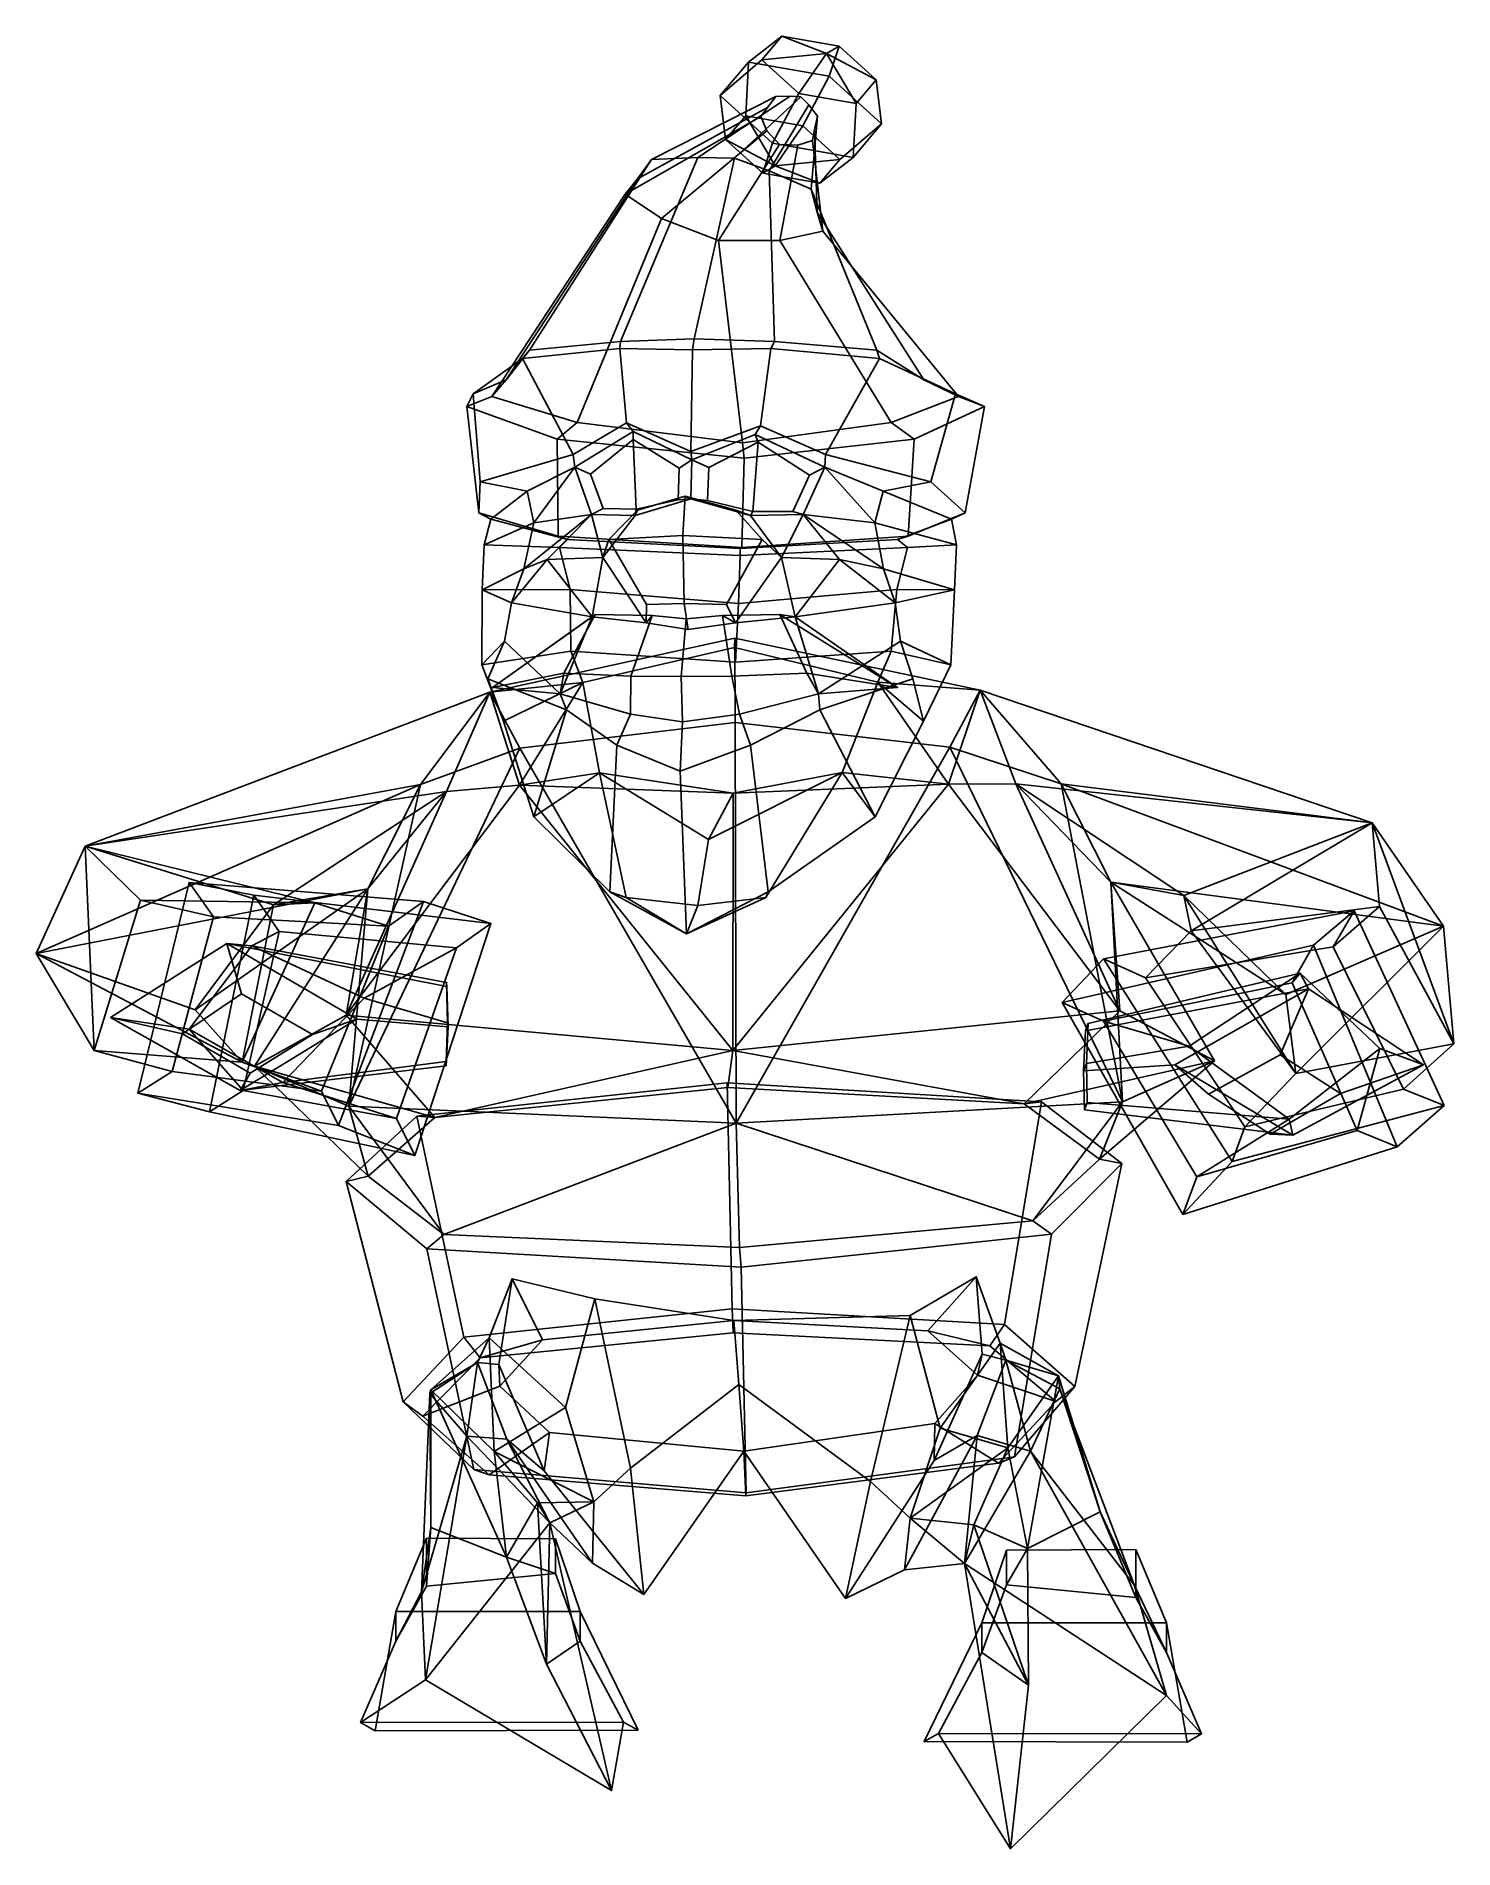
# Model space of a CAD drawing. Extents: x -187 to 187, y -184 to 294.
import ezdxf

# ---------------------------------------------------------------- set-up
doc = ezdxf.new("R2010")
doc.units = 0

msp = doc.modelspace()

# ---------------------------------------------------------------- linework, layer by layer
for p in [(-66.352821, 122.264854, 98.326263), (40.380131, 122.264854, 110.486961)]:
    msp.add_point(p)
for points in [[(-6.332666, 278.389923, -5.52624), (4.681863, 287.780365, 0.768767), (9.974936, 294.019958, -11.97633), (1.152897, 287.214111, -23.550598)], [(9.974936, 294.019958, -11.97633), (25.038118, 291.371307, -16.622473), (22.455446, 283.468262, -30.12117), (1.152897, 287.214111, -23.550598)], [(4.681863, 287.780365, 0.768767), (21.722956, 289.475739, -0.472696), (9.974936, 294.019958, -11.97633)], [(21.722956, 289.475739, -0.472696), (25.038118, 291.371307, -16.622473), (9.974936, 294.019958, -11.97633)], [(7.484353, 265.819977, 5.927468), (14.451954, 278.892059, 8.867774), (4.681863, 287.780365, 0.768767), (-6.332666, 278.389923, -5.52624)], [(-6.332666, 278.389923, -5.52624), (1.152897, 287.214111, -23.550598), (0.424652, 273.044861, -28.415308), (-4.868421, 266.805237, -15.670212)], [(0.424652, 273.044861, -28.415308), (1.152897, 287.214111, -23.550598), (22.455446, 283.468262, -30.12117), (15.487837, 270.396179, -33.061451)], [(14.451954, 278.892059, 8.867774), (21.722956, 289.475739, -0.472696), (4.681863, 287.780365, 0.768767)], [(14.451954, 278.892059, 8.867774), (29.515144, 276.243347, 4.221688), (21.722956, 289.475739, -0.472696)], [(21.722956, 289.475739, -0.472696), (34.80822, 282.482971, -8.523409), (25.038118, 291.371307, -16.622473)], [(29.515144, 276.243347, 4.221688), (34.80822, 282.482971, -8.523409), (21.722956, 289.475739, -0.472696)], [(34.80822, 282.482971, -8.523409), (36.272453, 270.898315, -18.667437), (22.455446, 283.468262, -30.12117), (25.038118, 291.371307, -16.622473)], [(25.257933, 261.507843, -24.962387), (15.487837, 270.396179, -33.061451), (22.455446, 283.468262, -30.12117), (36.272453, 270.898315, -18.667437)], [(28.78689, 262.074158, -0.643077), (36.272453, 270.898315, -18.667437), (34.80822, 282.482971, -8.523409), (29.515144, 276.243347, 4.221688)], [(8.352112, 278.098053, -1.324708), (6.206738, 275.198395, -3.96992), (-28.122194, 256.398956, 34.49765), (-24.426727, 261.496063, 46.672611)], [(12.109319, 278.244263, 0.33718), (8.352112, 278.098053, -1.324708), (-24.426727, 261.496063, 46.672611), (-12.242573, 262.039734, 53.871891)], [(14.982582, 278.013397, 1.401687), (12.109319, 278.244263, 0.33718), (-12.242573, 262.039734, 53.871891), (-2.528069, 261.873077, 58.39621)], [(7.484353, 265.819977, 5.927468), (-6.332666, 278.389923, -5.52624), (-4.868421, 266.805237, -15.670212), (4.90167, 257.916962, -7.571205)], [(14.982582, 278.013397, 1.401687), (-2.528069, 261.873077, 58.39621), (6.575947, 258.542206, 56.205021), (17.027874, 275.959198, 1.021076)], [(7.484353, 265.819977, 5.927468), (28.78689, 262.074158, -0.643077), (29.515144, 276.243347, 4.221688), (14.451954, 278.892059, 8.867774)], [(6.206738, 275.198395, -3.96992), (4.401675, 272.894012, -6.114022), (-31.388195, 252.340424, 24.641462), (-28.122194, 256.398956, 34.49765)], [(4.401675, 272.894012, -6.114022), (5.987632, 269.0849, -7.744051), (-21.761868, 245.990585, 16.596111), (-31.388195, 252.340424, 24.641462)], [(-4.868421, 266.805237, -15.670212), (0.424652, 273.044861, -28.415308), (8.216802, 259.812469, -23.720934)], [(8.216802, 259.812469, -23.720934), (0.424652, 273.044861, -28.415308), (15.487837, 270.396179, -33.061451)], [(17.027874, 275.959198, 1.021076), (6.575947, 258.542206, 56.205021), (17.714027, 253.66394, 51.89724), (19.366352, 272.981079, 0.206756)], [(19.366352, 272.981079, 0.206756), (17.714027, 253.66394, 51.89724), (19.254913, 247.593643, 40.371487), (18.58959, 269.445618, -2.248158)], [(5.987632, 269.0849, -7.744051), (9.291391, 265.480255, -8.531407), (-6.724357, 240.123306, 12.236344), (-21.761868, 245.990585, 16.596111)], [(8.216802, 259.812469, -23.720934), (15.487837, 270.396179, -33.061451), (25.257933, 261.507843, -24.962387)], [(18.58959, 269.445618, -2.248158), (19.254913, 247.593643, 40.371487), (20.782946, 242.644089, 31.109663), (18.037535, 266.559113, -4.218036)], [(28.78689, 262.074158, -0.643077), (19.964861, 255.268234, -12.217291), (25.257933, 261.507843, -24.962387), (36.272453, 270.898315, -18.667437)], [(14.147421, 265.294037, -6.609481), (9.457688, 240.188263, 20.466724), (-6.724357, 240.123306, 12.236344), (9.291391, 265.480255, -8.531407)], [(4.90167, 257.916962, -7.571205), (-4.868421, 266.805237, -15.670212), (8.216802, 259.812469, -23.720934)], [(7.484353, 265.819977, 5.927468), (4.90167, 257.916962, -7.571205), (19.964861, 255.268234, -12.217291), (28.78689, 262.074158, -0.643077)], [(18.037535, 266.559113, -4.218036), (20.782946, 242.644089, 31.109663), (9.457688, 240.188263, 20.466724), (14.147421, 265.294037, -6.609481)], [(-62.750195, 203.39679, 47.641815), (-56.628078, 211.232101, 76.39341), (-24.426727, 261.496063, 46.672611), (-28.122194, 256.398956, 34.49765)], [(-56.628078, 211.232101, 76.39341), (-32.605797, 213.505463, 92.375046), (-12.242573, 262.039734, 53.871891), (-24.426727, 261.496063, 46.672611)], [(-13.163293, 214.24025, 102.276154), (-2.528069, 261.873077, 58.39621), (-12.242573, 262.039734, 53.871891), (-32.605797, 213.505463, 92.375046)], [(-13.163293, 214.24025, 102.276154), (8.008165, 213.505463, 97.002426), (6.575947, 258.542206, 56.205021), (-2.528069, 261.873077, 58.39621)], [(4.90167, 257.916962, -7.571205), (8.216802, 259.812469, -23.720934), (19.964861, 255.268234, -12.217291)], [(35.009857, 211.232101, 86.834251), (17.714027, 253.66394, 51.89724), (6.575947, 258.542206, 56.205021), (8.008165, 213.505463, 97.002426)], [(19.964861, 255.268234, -12.217291), (8.216802, 259.812469, -23.720934), (25.257933, 261.507843, -24.962387)], [(-66.527657, 198.982315, 23.590057), (-62.750195, 203.39679, 47.641815), (-28.122194, 256.398956, 34.49765), (-31.388195, 252.340424, 24.641462)], [(47.442772, 203.39679, 60.196743), (19.254913, 247.593643, 40.371487), (17.714027, 253.66394, 51.89724), (35.009857, 211.232101, 86.834251)], [(-44.049343, 192.109268, 5.018245), (-66.527657, 198.982315, 23.590057), (-31.388195, 252.340424, 24.641462), (-21.761868, 245.990585, 16.596111)], [(-0.438836, 186.753525, -9.404788), (-44.049343, 192.109268, 5.018245), (-21.761868, 245.990585, 16.596111), (-6.724357, 240.123306, 12.236344)], [(56.533901, 198.982285, 37.611172), (20.782946, 242.644089, 31.109663), (19.254913, 247.593643, 40.371487), (47.442772, 203.39679, 60.196743)], [(-0.438836, 186.753525, -9.404788), (-6.724357, 240.123306, 12.236344), (9.457688, 240.188263, 20.466724), (38.809448, 192.109238, 14.458828)], [(38.809448, 192.109238, 14.458828), (9.457688, 240.188263, 20.466724), (20.782946, 242.644089, 31.109663), (56.533901, 198.982285, 37.611172)], [(-58.46032, 208.989792, 81.139694), (-56.628078, 211.232101, 76.39341), (-62.750195, 203.39679, 47.641815), (-71.459908, 199.683105, 48.36985)], [(-32.795532, 211.674423, 97.586441), (-32.605797, 213.505463, 92.375046), (-56.628078, 211.232101, 76.39341), (-58.46032, 208.989792, 81.139694)], [(-31.019894, 192.012314, 103.505257), (-32.795532, 211.674423, 97.586441), (-58.46032, 208.989792, 81.139694), (-45.114033, 183.663177, 90.890427)], [(-13.606448, 211.324448, 106.165665), (-13.163293, 214.24025, 102.276154), (-32.605797, 213.505463, 92.375046), (-32.795532, 211.674423, 97.586441)], [(-14.082784, 184.462921, 110.346397), (-13.606448, 211.324448, 106.165665), (-32.795532, 211.674423, 97.586441), (-31.019894, 192.012314, 103.505257)], [(-14.082784, 184.462921, 110.346397), (4.359505, 191.263901, 107.660301), (7.020726, 211.674423, 102.122932), (-13.606448, 211.324448, 106.165665)], [(-13.606448, 211.324448, 106.165665), (7.020726, 211.674423, 102.122932), (8.008165, 213.505463, 97.002426), (-13.163293, 214.24025, 102.276154)], [(4.359505, 191.263901, 107.660301), (21.424683, 183.663177, 98.471565), (35.727455, 208.989792, 91.871056), (7.020726, 211.674423, 102.122932)], [(7.020726, 211.674423, 102.122932), (35.727455, 208.989792, 91.871056), (35.009857, 211.232101, 86.834251), (8.008165, 213.505463, 97.002426)], [(35.727455, 208.989792, 91.871056), (55.765484, 199.683105, 62.865379), (47.442772, 203.39679, 60.196743), (35.009857, 211.232101, 86.834251)], [(-45.114033, 183.663177, 90.890427), (-58.46032, 208.989792, 81.139694), (-71.459908, 199.683105, 48.36985), (-69.632545, 176.453796, 69.256119)], [(21.424683, 183.663177, 98.471565), (49.28656, 176.453796, 82.805267), (55.765484, 199.683105, 62.865379), (35.727455, 208.989792, 91.871056)], [(-71.459908, 199.683105, 48.36985), (-62.750195, 203.39679, 47.641815), (-66.527657, 198.982315, 23.590057), (-73.107414, 196.325775, 21.537968)], [(55.765484, 199.683105, 62.865379), (63.406631, 196.325775, 37.091805), (56.533901, 198.982285, 37.611172), (47.442772, 203.39679, 60.196743)], [(-69.632545, 176.453796, 69.256119), (-71.459908, 199.683105, 48.36985), (-73.107414, 196.325775, 21.537968), (-70.018524, 168.296173, 30.916584)], [(-73.107414, 196.325775, 21.537968), (-66.527657, 198.982315, 23.590057), (-44.049343, 192.109268, 5.018245), (-49.354015, 187.7491, 1.13341)], [(-70.018524, 168.296173, 30.916584), (-73.107414, 196.325775, 21.537968), (-49.354015, 187.7491, 1.13341), (-49.073071, 162.135406, 6.836424)], [(63.406631, 196.325775, 37.091805), (44.852066, 187.7491, 11.866855), (38.809448, 192.109238, 14.458828), (56.533901, 198.982285, 37.611172)], [(58.287174, 168.296173, 45.535198), (43.295418, 162.135406, 17.3605), (44.852066, 187.7491, 11.866855), (63.406631, 196.325775, 37.091805)], [(49.28656, 176.453796, 82.805267), (58.287174, 168.296173, 45.535198), (63.406631, 196.325775, 37.091805), (55.765484, 199.683105, 62.865379)], [(-49.354015, 187.7491, 1.13341), (-44.049343, 192.109268, 5.018245), (-0.438836, 186.753525, -9.404788), (0.025059, 182.771713, -13.476336)], [(-31.019894, 192.012314, 103.505257), (-45.114033, 183.663177, 90.890427), (-44.659538, 180.354492, 89.572029), (-29.275097, 189.752197, 102.503944)], [(-14.082784, 184.462921, 110.346397), (-31.019894, 192.012314, 103.505257), (-29.275097, 189.752197, 102.503944), (-13.771526, 182.307114, 107.614532)], [(-14.082784, 184.462921, 110.346397), (-13.771526, 182.307114, 107.614532), (2.884673, 189.003784, 106.292152), (4.359505, 191.263901, 107.660301)], [(44.852066, 187.7491, 11.866855), (0.025059, 182.771713, -13.476336), (-0.438836, 186.753525, -9.404788), (38.809448, 192.109238, 14.458828)], [(4.359505, 191.263901, 107.660301), (2.884673, 189.003784, 106.292152), (21.278406, 180.354492, 97.084724), (21.424683, 183.663177, 98.471565)], [(-49.073071, 162.135406, 6.836424), (-49.354015, 187.7491, 1.13341), (0.025059, 182.771713, -13.476336), (-0.607826, 159.131821, -7.921597)], [(-29.269936, 187.631958, 100.096947), (-29.275097, 189.752197, 102.503944), (-44.659538, 180.354492, 89.572029), (-40.52956, 178.515564, 90.008385)], [(-28.472326, 169.310867, 101.302032), (-29.269936, 187.631958, 100.096947), (-40.52956, 178.515564, 90.008385), (-37.195076, 169.47171, 94.929199)], [(-29.269936, 187.631958, 100.096947), (-17.136341, 180.097504, 104.437508), (-13.771526, 182.307114, 107.614532), (-29.275097, 189.752197, 102.503944)], [(-17.136341, 180.097504, 104.437508), (-29.269936, 187.631958, 100.096947), (-28.472326, 169.310867, 101.302032), (-17.391529, 171.763901, 106.677269)], [(3.700817, 186.959793, 103.753601), (2.884673, 189.003784, 106.292152), (-13.771526, 182.307114, 107.614532), (-9.332051, 180.233032, 105.493759)], [(-9.332051, 180.233032, 105.493759), (-9.616836, 171.567841, 107.993279), (2.275015, 168.655991, 104.251411), (3.700817, 186.959793, 103.753601)], [(43.295418, 162.135406, 17.3605), (-0.607826, 159.131821, -7.921597), (0.025059, 182.771713, -13.476336), (44.852066, 187.7491, 11.866855)], [(2.275015, 168.655991, 104.251411), (12.8322, 168.708328, 98.83773), (17.203363, 178.27951, 93.993996), (3.700817, 186.959793, 103.753601)], [(3.700817, 186.959793, 103.753601), (17.203363, 178.27951, 93.993996), (21.278406, 180.354492, 97.084724), (2.884673, 189.003784, 106.292152)], [(-57.252941, 174.062744, 71.598747), (-44.659538, 180.354492, 89.572029), (-45.114033, 183.663177, 90.890427), (-69.632545, 176.453796, 69.256119)], [(-17.391529, 171.763901, 106.677269), (-14.087325, 171.978455, 110.386253), (-13.771526, 182.307114, 107.614532), (-17.136341, 180.097504, 104.437508)], [(-9.616836, 171.567841, 107.993279), (-9.332051, 180.233032, 105.493759), (-13.771526, 182.307114, 107.614532), (-14.087325, 171.978455, 110.386253)], [(36.697266, 174.062744, 82.30304), (49.28656, 176.453796, 82.805267), (21.424683, 183.663177, 98.471565), (21.278406, 180.354492, 97.084724)], [(-55.433041, 165.668274, 73.624802), (-44.659538, 180.354492, 89.572029), (-57.252941, 174.062744, 71.598747)], [(-40.254528, 167.904312, 95.892944), (-44.659538, 180.354492, 89.572029), (-55.433041, 165.668274, 73.624802)], [(-37.195076, 169.47171, 94.929199), (-40.52956, 178.515564, 90.008385), (-44.659538, 180.354492, 89.572029), (-40.254528, 167.904312, 95.892944)], [(12.8322, 168.708328, 98.83773), (15.564404, 167.904312, 102.252716), (21.278406, 180.354492, 97.084724), (17.203363, 178.27951, 93.993996)], [(15.564404, 167.904312, 102.252716), (34.468235, 165.668274, 83.867775), (21.278406, 180.354492, 97.084724)], [(34.468235, 165.668274, 83.867775), (36.697266, 174.062744, 82.30304), (21.278406, 180.354492, 97.084724)], [(-69.632545, 176.453796, 69.256119), (-70.018524, 168.296173, 30.916584), (-66.80481, 166.601791, 32.869545), (-57.252941, 174.062744, 71.598747)], [(-57.252941, 174.062744, 71.598747), (-66.80481, 166.601791, 32.869545), (-68.615616, 159.898193, 35.036739), (-55.433041, 165.668274, 73.624802)], [(-16.192184, 162.306396, 131.217789), (-15.510373, 172.687073, 125.233612), (-28.116846, 169.016861, 120.709572), (-35.665138, 161.244644, 122.396484)], [(-15.510373, 172.687073, 125.233612), (-14.087325, 171.978455, 110.386253), (-28.730291, 167.587936, 103.866249), (-28.116846, 169.016861, 120.709572)], [(-16.192184, 162.306396, 131.217789), (4.766037, 161.244644, 127.003052), (-2.209318, 169.016861, 123.661369), (-15.510373, 172.687073, 125.233612)], [(-15.510373, 172.687073, 125.233612), (-2.209318, 169.016861, 123.661369), (1.647023, 167.587936, 107.327316), (-14.087325, 171.978455, 110.386253)], [(36.697266, 174.062744, 82.30304), (34.468235, 165.668274, 83.867775), (55.993385, 159.898193, 49.234165), (54.716511, 166.601791, 46.715176)], [(49.28656, 176.453796, 82.805267), (36.697266, 174.062744, 82.30304), (54.716511, 166.601791, 46.715176), (58.287174, 168.296173, 45.535198)], [(-70.018524, 168.296173, 30.916584), (-49.073071, 162.135406, 6.836424), (-46.557411, 161.246902, 8.352323), (-66.80481, 166.601791, 32.869545)], [(-58.147717, 153.506073, 75.172806), (-40.254528, 167.904312, 95.892944), (-55.433041, 165.668274, 73.624802)], [(-51.966244, 155.965714, 99.876511), (-40.254528, 167.904312, 95.892944), (-58.147717, 153.506073, 75.172806)], [(-51.966244, 155.965714, 99.876511), (-37.299175, 156.528183, 104.643799), (-40.254528, 167.904312, 95.892944)], [(-28.472326, 169.310867, 101.302032), (-37.195076, 169.47171, 94.929199), (-40.254528, 167.904312, 95.892944), (-28.730291, 167.587936, 103.866249)], [(-37.299175, 156.528183, 104.643799), (-28.730291, 167.587936, 103.866249), (-40.254528, 167.904312, 95.892944)], [(-35.665138, 161.244644, 122.396484), (-28.116846, 169.016861, 120.709572), (-28.730291, 167.587936, 103.866249), (-37.299175, 156.528183, 104.643799)], [(-28.472326, 169.310867, 101.302032), (-28.730291, 167.587936, 103.866249), (-14.087325, 171.978455, 110.386253), (-17.391529, 171.763901, 106.677269)], [(2.275015, 168.655991, 104.251411), (-9.616836, 171.567841, 107.993279), (-14.087325, 171.978455, 110.386253), (1.647023, 167.587936, 107.327316)], [(4.766037, 161.244644, 127.003052), (9.821381, 156.528183, 110.01252), (1.647023, 167.587936, 107.327316), (-2.209318, 169.016861, 123.661369)], [(2.275015, 168.655991, 104.251411), (1.647023, 167.587936, 107.327316), (15.564404, 167.904312, 102.252716), (12.8322, 168.708328, 98.83773)], [(9.821381, 156.528183, 110.01252), (15.564404, 167.904312, 102.252716), (1.647023, 167.587936, 107.327316)], [(25.184937, 155.965714, 108.666794), (15.564404, 167.904312, 102.252716), (9.821381, 156.528183, 110.01252)], [(25.184937, 155.965714, 108.666794), (36.765118, 153.506073, 85.986778), (15.564404, 167.904312, 102.252716)], [(36.765118, 153.506073, 85.986778), (34.468235, 165.668274, 83.867775), (15.564404, 167.904312, 102.252716)], [(58.287174, 168.296173, 45.535198), (54.716511, 166.601791, 46.715176), (40.503235, 161.246902, 18.271646), (43.295418, 162.135406, 17.3605)], [(-55.433041, 165.668274, 73.624802), (-68.615616, 159.898193, 35.036739), (-69.117958, 147.970901, 39.24699), (-58.147717, 153.506073, 75.172806)], [(-68.615616, 159.898193, 35.036739), (-66.80481, 166.601791, 32.869545), (-46.557411, 161.246902, 8.352323), (-48.706009, 159.181992, 6.112575)], [(34.468235, 165.668274, 83.867775), (36.765118, 153.506073, 85.986778), (55.535755, 147.970901, 53.449516), (55.993385, 159.898193, 49.234165)], [(55.993385, 159.898193, 49.234165), (43.10059, 159.181992, 16.572634), (40.503235, 161.246902, 18.271646), (54.716511, 166.601791, 46.715176)], [(-69.117958, 147.970901, 39.24699), (-68.615616, 159.898193, 35.036739), (-48.706009, 159.181992, 6.112575), (-45.919853, 148.13475, 6.701862)], [(-49.073071, 162.135406, 6.836424), (-0.607826, 159.131821, -7.921597), (-1.040186, 158.935791, -4.12683), (-46.557411, 161.246902, 8.352323)], [(-48.706009, 159.181992, 6.112575), (-46.557411, 161.246902, 8.352323), (-1.040186, 158.935791, -4.12683), (-1.060439, 157.024628, -3.94907)], [(-45.919853, 148.13475, 6.701862), (-48.706009, 159.181992, 6.112575), (-1.060439, 157.024628, -3.94907), (-1.469003, 144.365326, -0.363168)], [(-25.741301, 144.12468, 121.282547), (-35.665138, 161.244644, 122.396484), (-37.299175, 156.528183, 104.643799), (-25.798401, 139.265869, 108.554398)], [(-15.810887, 144.365814, 127.871185), (-16.192184, 162.306396, 131.217789), (-35.665138, 161.244644, 122.396484), (-25.741301, 144.12468, 121.282547)], [(-15.810887, 144.365814, 127.871185), (-4.652869, 144.12468, 123.685272), (4.766037, 161.244644, 127.003052), (-16.192184, 162.306396, 131.217789)], [(-4.652869, 144.12468, 123.685272), (-2.264326, 139.265869, 111.235771), (9.821381, 156.528183, 110.01252), (4.766037, 161.244644, 127.003052)], [(40.253288, 148.13475, 16.520067), (-1.469003, 144.365326, -0.363168), (-1.060439, 157.024628, -3.94907), (43.10059, 159.181992, 16.572634)], [(43.10059, 159.181992, 16.572634), (-1.060439, 157.024628, -3.94907), (-1.040186, 158.935791, -4.12683), (40.503235, 161.246902, 18.271646)], [(43.295418, 162.135406, 17.3605), (40.503235, 161.246902, 18.271646), (-1.040186, 158.935791, -4.12683), (-0.607826, 159.131821, -7.921597)], [(55.535755, 147.970901, 53.449516), (40.253288, 148.13475, 16.520067), (43.10059, 159.181992, 16.572634), (55.993385, 159.898193, 49.234165)], [(-58.147717, 153.506073, 75.172806), (-69.117958, 147.970901, 39.24699), (-61.394367, 144.60202, 75.693764)], [(-61.394367, 144.60202, 75.693764), (-51.966244, 155.965714, 99.876511), (-58.147717, 153.506073, 75.172806)], [(-40.081051, 140.876923, 100.455345), (-51.966244, 155.965714, 99.876511), (-61.394367, 144.60202, 75.693764)], [(-40.081051, 140.876923, 100.455345), (-37.299175, 156.528183, 104.643799), (-51.966244, 155.965714, 99.876511)], [(-25.798401, 139.265869, 108.554398), (-37.299175, 156.528183, 104.643799), (-40.081051, 140.876923, 100.455345)], [(-2.264326, 139.265869, 111.235771), (13.474152, 140.876923, 106.557198), (9.821381, 156.528183, 110.01252)], [(13.474152, 140.876923, 106.557198), (25.184937, 155.965714, 108.666794), (9.821381, 156.528183, 110.01252)], [(13.474152, 140.876923, 106.557198), (39.811363, 144.60202, 87.224716), (25.184937, 155.965714, 108.666794)], [(39.811363, 144.60202, 87.224716), (36.765118, 153.506073, 85.986778), (25.184937, 155.965714, 108.666794)], [(36.765118, 153.506073, 85.986778), (39.811363, 144.60202, 87.224716), (55.535755, 147.970901, 53.449516)], [(-69.200256, 128.181641, 43.950497), (-69.117958, 147.970901, 39.24699), (-45.919853, 148.13475, 6.701862), (-45.75383, 131.865662, 12.477332)], [(-63.251759, 134.496124, 77.345276), (-61.394367, 144.60202, 75.693764), (-69.117958, 147.970901, 39.24699), (-69.200256, 128.181641, 43.950497)], [(-63.251759, 134.496124, 77.345276), (-48.499474, 120.594154, 109.490211), (-40.081051, 140.876923, 100.455345), (-61.394367, 144.60202, 75.693764)], [(-45.75383, 131.865662, 12.477332), (-45.919853, 148.13475, 6.701862), (-1.469003, 144.365326, -0.363168), (-2.281435, 128.888565, 6.767446)], [(-15.810887, 144.365814, 127.871185), (-25.741301, 144.12468, 121.282547), (-25.798401, 139.265869, 108.554398), (-14.764054, 137.502335, 116.325813)], [(-15.810887, 144.365814, 127.871185), (-14.764054, 137.502335, 116.325813), (-2.264326, 139.265869, 111.235771), (-4.652869, 144.12468, 123.685272)], [(38.79232, 131.865662, 22.110165), (-2.281435, 128.888565, 6.767446), (-1.469003, 144.365326, -0.363168), (40.253288, 148.13475, 16.520067)], [(41.249641, 134.496124, 89.251732), (39.811363, 144.60202, 87.224716), (13.474152, 140.876923, 106.557198), (19.6444, 120.594154, 117.254242)], [(54.557877, 128.18161, 58.050983), (38.79232, 131.865662, 22.110165), (40.253288, 148.13475, 16.520067), (55.535755, 147.970901, 53.449516)], [(41.249641, 134.496124, 89.251732), (54.557877, 128.18161, 58.050983), (55.535755, 147.970901, 53.449516), (39.811363, 144.60202, 87.224716)], [(-47.541031, 126.029137, 119.298447), (-39.296345, 141.499512, 115.156906), (-66.352821, 122.264854, 98.326263)], [(-39.296345, 141.499512, 115.156906), (-40.081051, 140.876923, 100.455345), (-66.352821, 122.264854, 98.326263)], [(-66.352821, 122.264854, 98.326263), (-40.081051, 140.876923, 100.455345), (-48.499474, 120.594154, 109.490211)], [(-24.231779, 141.272629, 117.033989), (-39.296345, 141.499512, 115.156906), (-47.541031, 126.029137, 119.298447), (-29.890141, 125.198708, 130.557495)], [(-39.296345, 141.499512, 115.156906), (-24.231779, 141.272629, 117.033989), (-25.798401, 139.265869, 108.554398), (-40.081051, 140.876923, 100.455345)], [(-29.890141, 125.198708, 130.557495), (-16.641193, 125.104843, 132.801208), (-15.307313, 140.342758, 121.093933), (-24.231779, 141.272629, 117.033989)], [(-15.307313, 140.342758, 121.093933), (-14.764054, 137.502335, 116.325813), (-25.798401, 139.265869, 108.554398), (-24.231779, 141.272629, 117.033989)], [(-3.227087, 125.198708, 133.595367), (-5.698292, 141.272629, 119.145622), (-15.307313, 140.342758, 121.093933), (-16.641193, 125.104843, 132.801208)], [(-15.307313, 140.342758, 121.093933), (-5.698292, 141.272629, 119.145622), (-2.264326, 139.265869, 111.235771), (-14.764054, 137.502335, 116.325813)], [(-5.698292, 141.272629, 119.145622), (-3.227087, 125.198708, 133.595367), (16.50415, 126.029137, 126.59549), (9.402424, 141.499512, 120.705429)], [(9.402424, 141.499512, 120.705429), (13.474152, 140.876923, 106.557198), (-2.264326, 139.265869, 111.235771), (-5.698292, 141.272629, 119.145622)], [(16.50415, 126.029137, 126.59549), (40.380131, 122.264854, 110.486961), (9.402424, 141.499512, 120.705429)], [(9.402424, 141.499512, 120.705429), (40.380131, 122.264854, 110.486961), (13.474152, 140.876923, 106.557198)], [(40.380131, 122.264854, 110.486961), (19.6444, 120.594154, 117.254242), (13.474152, 140.876923, 106.557198)], [(-63.468075, 113.353935, 51.38068), (-67.633759, 124.500496, 81.835274), (-63.251759, 134.496124, 77.345276), (-69.200256, 128.181641, 43.950497)], [(-63.251759, 134.496124, 77.345276), (-67.633759, 124.500496, 81.835274), (-46.812038, 116.359741, 100.912956), (-48.499474, 120.594154, 109.490211)], [(-2.447361, 135.223907, -5.176004), (-2.363473, 112.988113, -56.483501), (-59.198997, 106.23172, -49.022575), (-67.060455, 120.992096, -5.39791)], [(-2.447361, 135.223907, -5.176004), (-67.060455, 120.992096, -5.39791), (-42.546963, 123.593674, 27.433451), (-2.49454, 132.832977, 5.742716)], [(-2.49454, 132.832977, 5.742716), (35.231945, 123.655449, 30.731535), (62.283833, 121.515877, -6.679426), (-2.447361, 135.223907, -5.176004)], [(-2.447361, 135.223907, -5.176004), (62.283833, 121.515877, -6.679426), (54.224957, 106.515144, -48.843483), (-2.363473, 112.988113, -56.483501)], [(41.249641, 134.496124, 89.251732), (19.6444, 120.594154, 117.254242), (19.929678, 116.359741, 108.517227), (44.5093, 124.500496, 94.612381)], [(47.301178, 113.353935, 64.001266), (54.557877, 128.18161, 58.050983), (41.249641, 134.496124, 89.251732), (44.5093, 124.500496, 94.612381)], [(-63.468075, 113.353935, 51.38068), (-69.200256, 128.181641, 43.950497), (-45.75383, 131.865662, 12.477332), (-42.546963, 123.593674, 27.433451)], [(-42.546963, 123.593674, 27.433451), (-45.75383, 131.865662, 12.477332), (-2.281435, 128.888565, 6.767446), (-2.49454, 132.832977, 5.742716)], [(35.231945, 123.655449, 30.731535), (-2.49454, 132.832977, 5.742716), (-2.281435, 128.888565, 6.767446), (38.79232, 131.865662, 22.110165)], [(47.301178, 113.353935, 64.001266), (35.231945, 123.655449, 30.731535), (38.79232, 131.865662, 22.110165), (54.557877, 128.18161, 58.050983)], [(-46.812038, 116.359741, 100.912956), (-67.633759, 124.500496, 81.835274), (-63.468075, 113.353935, 51.38068), (-55.487766, 88.090096, 73.28949)], [(-48.499474, 120.594154, 109.490211), (-47.541031, 126.029137, 119.298447), (-66.352821, 122.264854, 98.326263)], [(-29.890141, 125.198708, 130.557495), (-47.541031, 126.029137, 119.298447), (-48.499474, 120.594154, 109.490211), (-29.933264, 115.207535, 121.797264)], [(-16.641193, 125.104843, 132.801208), (-29.890141, 125.198708, 130.557495), (-29.933264, 115.207535, 121.797264), (-16.257826, 113.215591, 129.436447)], [(-16.641193, 125.104843, 132.801208), (-16.257826, 113.215591, 129.436447), (-1.214445, 115.207535, 125.069366), (-3.227087, 125.198708, 133.595367)], [(-3.227087, 125.198708, 133.595367), (-1.214445, 115.207535, 125.069366), (19.6444, 120.594154, 117.254242), (16.50415, 126.029137, 126.59549)], [(19.6444, 120.594154, 117.254242), (40.380131, 122.264854, 110.486961), (16.50415, 126.029137, 126.59549)], [(19.929678, 116.359741, 108.517227), (34.596989, 88.090096, 83.553375), (47.301178, 113.353935, 64.001266), (44.5093, 124.500496, 94.612381)], [(-78.489243, 94.766754, 35.828228), (-67.060455, 120.992096, -5.39791), (-173.807053, 80.385681, 22.151939)], [(-85.355911, 96.652473, -40.268219), (-173.807053, 80.385681, 22.151939), (-67.060455, 120.992096, -5.39791)], [(-85.355911, 96.652473, -40.268219), (-67.060455, 120.992096, -5.39791), (-59.198997, 106.23172, -49.022575)], [(-78.489243, 94.766754, 35.828228), (-59.237595, 96.45607, 49.953339), (-67.060455, 120.992096, -5.39791)], [(-67.060455, 120.992096, -5.39791), (-59.237595, 96.45607, 49.953339), (-42.546963, 123.593674, 27.433451)], [(-55.487766, 88.090096, 73.28949), (-63.468075, 113.353935, 51.38068), (-42.546963, 123.593674, 27.433451), (-38.128754, 99.754807, 57.480759)], [(-59.237595, 96.45607, 49.953339), (-38.128754, 99.754807, 57.480759), (-42.546963, 123.593674, 27.433451)], [(-33.593948, 107.008926, 124.891777), (-29.933264, 115.207535, 121.797264), (-48.499474, 120.594154, 109.490211), (-46.812038, 116.359741, 100.912956)], [(1.656299, 107.008926, 128.908035), (19.929678, 116.359741, 108.517227), (19.6444, 120.594154, 117.254242), (-1.214445, 115.207535, 125.069366)], [(34.596989, 88.090096, 83.553375), (25.890972, 99.825188, 61.237816), (35.231945, 123.655449, 30.731535), (47.301178, 113.353935, 64.001266)], [(53.9105, 96.732491, 50.129593), (35.231945, 123.655449, 30.731535), (25.890972, 99.825188, 61.237816)], [(62.283833, 121.515877, -6.679426), (35.231945, 123.655449, 30.731535), (53.9105, 96.732491, 50.129593)], [(71.683693, 96.79747, 35.599667), (62.283833, 121.515877, -6.679426), (53.9105, 96.732491, 50.129593)], [(83.613731, 96.824867, -39.776299), (54.224957, 106.515144, -48.843483), (62.283833, 121.515877, -6.679426)], [(71.683693, 96.79747, 35.599667), (165.629013, 86.587624, 42.519707), (62.283833, 121.515877, -6.679426)], [(83.613731, 96.824867, -39.776299), (62.283833, 121.515877, -6.679426), (165.629013, 86.587624, 42.519707)], [(-35.460232, 68.388313, 112.211243), (-33.593948, 107.008926, 124.891777), (-46.812038, 116.359741, 100.912956), (-55.487766, 88.090096, 73.28949)], [(-16.849228, 100.155609, 134.627121), (-16.257826, 113.215591, 129.436447), (-29.933264, 115.207535, 121.797264), (-33.593948, 107.008926, 124.891777)], [(-16.849228, 100.155609, 134.627121), (1.656299, 107.008926, 128.908035), (-1.214445, 115.207535, 125.069366), (-16.257826, 113.215591, 129.436447)], [(6.327254, 68.388313, 116.972328), (34.596989, 88.090096, 83.553375), (19.929678, 116.359741, 108.517227), (1.656299, 107.008926, 128.908035)], [(-2.065853, 7.363235, -109.576958), (-59.198997, 106.23172, -49.022575), (-2.363473, 112.988113, -56.483501)], [(-2.065853, 7.363235, -109.576958), (-2.363473, 112.988113, -56.483501), (54.224957, 106.515144, -48.843483)], [(-104.261597, 11.822057, -74.191826), (-59.198997, 106.23172, -49.022575), (-2.065853, 7.363235, -109.576958)], [(-104.261597, 11.822057, -74.191826), (-85.355911, 96.652473, -40.268219), (-59.198997, 106.23172, -49.022575)], [(-15.157705, 57.23558, 119.780815), (-16.849228, 100.155609, 134.627121), (-33.593948, 107.008926, 124.891777), (-35.460232, 68.388313, 112.211243)], [(-15.157705, 57.23558, 119.780815), (6.327254, 68.388313, 116.972328), (1.656299, 107.008926, 128.908035), (-16.849228, 100.155609, 134.627121)], [(99.805603, 12.950386, -73.560822), (-2.065853, 7.363235, -109.576958), (54.224957, 106.515144, -48.843483)], [(99.805603, 12.950386, -73.560822), (54.224957, 106.515144, -48.843483), (83.613731, 96.824867, -39.776299)], [(-85.355911, 96.652473, -40.268219), (-186.726929, 52.085625, -7.21761), (-173.807053, 80.385681, 22.151939)], [(-99.274117, 69.174248, -6.900234), (-186.726929, 52.085625, -7.21761), (-85.355911, 96.652473, -40.268219)], [(-3.006086, 26.509146, 119.128082), (-59.237595, 96.45607, 49.953339), (-104.999969, 35.818424, 85.945412)], [(-104.999969, 35.818424, 85.945412), (-59.237595, 96.45607, 49.953339), (-78.489243, 94.766754, 35.828228)], [(-104.261597, 11.822057, -74.191826), (-99.274117, 69.174248, -6.900234), (-85.355911, 96.652473, -40.268219)], [(-2.864897, 94.406364, 55.328186), (-38.128754, 99.754807, 57.480759), (-59.237595, 96.45607, 49.953339)], [(-3.006086, 26.509146, 119.128082), (-2.864897, 94.406364, 55.328186), (-59.237595, 96.45607, 49.953339)], [(-35.460232, 68.388313, 112.211243), (-55.487766, 88.090096, 73.28949), (-38.128754, 99.754807, 57.480759), (-31.126493, 66.826553, 96.244705)], [(-31.126493, 66.826553, 96.244705), (-38.128754, 99.754807, 57.480759), (-9.362483, 82.143402, 68.916901), (-12.246555, 64.716812, 94.230034)], [(-9.362483, 82.143402, 68.916901), (-38.128754, 99.754807, 57.480759), (-2.864897, 94.406364, 55.328186)], [(5.696283, 66.826553, 100.440147), (-12.246555, 64.716812, 94.230034), (-9.362483, 82.143402, 68.916901), (25.890972, 99.825188, 61.237816)], [(-9.362483, 82.143402, 68.916901), (-2.864897, 94.406364, 55.328186), (25.890972, 99.825188, 61.237816)], [(-3.006086, 26.509146, 119.128082), (53.9105, 96.732491, 50.129593), (-2.864897, 94.406364, 55.328186)], [(-3.006086, 26.509146, 119.128082), (99.06723, 36.946754, 86.576408), (53.9105, 96.732491, 50.129593)], [(-2.864897, 94.406364, 55.328186), (53.9105, 96.732491, 50.129593), (25.890972, 99.825188, 61.237816)], [(6.327254, 68.388313, 116.972328), (5.696283, 66.826553, 100.440147), (25.890972, 99.825188, 61.237816), (34.596989, 88.090096, 83.553375)], [(99.06723, 36.946754, 86.576408), (71.683693, 96.79747, 35.599667), (53.9105, 96.732491, 50.129593)], [(99.06723, 36.946754, 86.576408), (96.713715, 70.869858, -4.622064), (71.683693, 96.79747, 35.599667)], [(96.713715, 70.869858, -4.622064), (115.99501, 67.383911, 51.588001), (71.683693, 96.79747, 35.599667)], [(71.683693, 96.79747, 35.599667), (115.99501, 67.383911, 51.588001), (165.629013, 86.587624, 42.519707)], [(99.805603, 12.950386, -73.560822), (83.613731, 96.824867, -39.776299), (96.713715, 70.869858, -4.622064)], [(83.613731, 96.824867, -39.776299), (165.629013, 86.587624, 42.519707), (184.521667, 59.32098, 14.811368)], [(96.713715, 70.869858, -4.622064), (83.613731, 96.824867, -39.776299), (184.521667, 59.32098, 14.811368)], [(-78.489243, 94.766754, 35.828228), (-173.807053, 80.385681, 22.151939), (-124.175636, 64.913635, 36.1054)], [(-99.274117, 69.174248, -6.900234), (-78.489243, 94.766754, 35.828228), (-124.175636, 64.913635, 36.1054)], [(-104.999969, 35.818424, 85.945412), (-78.489243, 94.766754, 35.828228), (-99.274117, 69.174248, -6.900234)], [(117.963379, 58.049637, 68.973068), (165.629013, 86.587624, 42.519707), (115.99501, 67.383911, 51.588001)], [(117.963379, 58.049637, 68.973068), (167.59874, 64.483521, 91.286934), (165.629013, 86.587624, 42.519707)], [(187.191635, 28.218773, 82.613411), (184.521667, 59.32098, 14.811368), (165.629013, 86.587624, 42.519707)], [(187.191635, 28.218773, 82.613411), (165.629013, 86.587624, 42.519707), (167.59874, 64.483521, 91.286934)], [(-171.405151, 26.483992, 72.125443), (-173.807053, 80.385681, 22.151939), (-186.726929, 52.085625, -7.21761)], [(-113.272934, 65.435104, 43.189133), (-124.175636, 64.913635, 36.1054), (-173.807053, 80.385681, 22.151939)], [(-113.272934, 65.435104, 43.189133), (-173.807053, 80.385681, 22.151939), (-159.251816, 66.115555, 73.143066)], [(-171.405151, 26.483992, 72.125443), (-159.251816, 66.115555, 73.143066), (-173.807053, 80.385681, 22.151939)], [(-144.797943, 37.21302, 3.135981), (-186.726929, 52.085625, -7.21761), (-99.274117, 69.174248, -6.900234)], [(-141.011368, 10.288622, 135.23143), (-129.37291, 67.448708, 139.527435), (-146.408524, 70.849548, 110.974113), (-159.958557, 15.273483, 107.283241)], [(-159.958557, 15.273483, 107.283241), (-146.408524, 70.849548, 110.974113), (-139.946167, 61.783245, 104.750748), (-150.905975, 20.988634, 102.698532)], [(-84.546165, 65.80307, 69.745415), (-146.408524, 70.849548, 110.974113), (-129.37291, 67.448708, 139.527435), (-66.811295, 60.005898, 98.297073)], [(-84.546165, 65.80307, 69.745415), (-93.775368, 59.268627, 74.260796), (-139.946167, 61.783245, 104.750748), (-146.408524, 70.849548, 110.974113)], [(-144.797943, 37.21302, 3.135981), (-99.274117, 69.174248, -6.900234), (-124.175636, 64.913635, 36.1054)], [(-141.011368, 10.288622, 135.23143), (-132.109421, 15.949689, 130.732208), (-122.667603, 57.90575, 133.039627), (-129.37291, 67.448708, 139.527435)], [(-66.811295, 60.005898, 98.297073), (-129.37291, 67.448708, 139.527435), (-122.667603, 57.90575, 133.039627), (-75.897247, 53.614296, 102.751617)], [(-104.999969, 35.818424, 85.945412), (-99.274117, 69.174248, -6.900234), (-129.185547, 22.344191, -3.141937)], [(-129.185547, 22.344191, -3.141937), (-99.274117, 69.174248, -6.900234), (-104.261597, 11.822057, -74.191826)], [(-15.157705, 57.23558, 119.780815), (-35.460232, 68.388313, 112.211243), (-31.126493, 66.826553, 96.244705)], [(-15.157705, 57.23558, 119.780815), (5.696283, 66.826553, 100.440147), (6.327254, 68.388313, 116.972328)], [(99.06723, 36.946754, 86.576408), (124.073647, 23.744522, -2.358827), (96.713715, 70.869858, -4.622064)], [(124.073647, 23.744522, -2.358827), (99.805603, 12.950386, -73.560822), (96.713715, 70.869858, -4.622064)], [(142.923355, 41.299282, 21.059637), (115.99501, 67.383911, 51.588001), (96.713715, 70.869858, -4.622064)], [(142.923355, 41.299282, 21.059637), (96.713715, 70.869858, -4.622064), (184.521667, 59.32098, 14.811368)], [(145.529236, 20.395782, 62.792427), (115.99501, 67.383911, 51.588001), (142.923355, 41.299282, 21.059637)], [(145.529236, 20.395782, 62.792427), (117.963379, 58.049637, 68.973068), (115.99501, 67.383911, 51.588001)], [(-150.905975, 20.988634, 102.698532), (-139.946167, 61.783245, 104.750748), (-159.251816, 66.115555, 73.143066), (-171.405151, 26.483992, 72.125443)], [(-159.251816, 66.115555, 73.143066), (-139.946167, 61.783245, 104.750748), (-93.775368, 59.268627, 74.260796), (-113.272934, 65.435104, 43.189133)], [(-132.437531, 23.421856, 46.181335), (-144.797943, 37.21302, 3.135981), (-124.175636, 64.913635, 36.1054)], [(-113.272934, 65.435104, 43.189133), (-93.775368, 59.268627, 74.260796), (-111.44339, 15.772597, 75.95018), (-132.437531, 23.421856, 46.181335)], [(-132.437531, 23.421856, 46.181335), (-124.175636, 64.913635, 36.1054), (-113.272934, 65.435104, 43.189133)], [(-107.000191, 6.753697, 71.046143), (-111.44339, 15.772597, 75.95018), (-93.775368, 59.268627, 74.260796), (-84.546165, 65.80307, 69.745415)], [(-107.000191, 6.753697, 71.046143), (-84.546165, 65.80307, 69.745415), (-66.811295, 60.005898, 98.297073), (-86.859726, -1.164831, 98.683754)], [(-15.157705, 57.23558, 119.780815), (-31.126493, 66.826553, 96.244705), (-12.246555, 64.716812, 94.230034)], [(-15.157705, 57.23558, 119.780815), (-12.246555, 64.716812, 94.230034), (5.696283, 66.826553, 100.440147)], [(94.833176, 50.697933, 99.468567), (83.932571, 39.189541, 129.315674), (150.234055, 54.248333, 161.093918), (160.943481, 63.293846, 131.002777)], [(94.833176, 50.697933, 99.468567), (160.943481, 63.293846, 131.002777), (155.425797, 53.834846, 124.583153), (105.881012, 45.627701, 101.505875)], [(167.59874, 64.483521, 91.286934), (117.963379, 58.049637, 68.973068), (105.881012, 45.627701, 101.505875), (155.425797, 53.834846, 124.583153)], [(172.295654, 1.113379, 146.726227), (184.639984, 11.999663, 117.163574), (160.943481, 63.293846, 131.002777), (150.234055, 54.248333, 161.093918)], [(173.916473, 16.310837, 114.911179), (187.191635, 28.218773, 82.613411), (167.59874, 64.483521, 91.286934), (155.425797, 53.834846, 124.583153)], [(184.639984, 11.999663, 117.163574), (173.916473, 16.310837, 114.911179), (155.425797, 53.834846, 124.583153), (160.943481, 63.293846, 131.002777)], [(-146.388992, 32.135406, 120.251579), (-129.852722, 54.107533, 120.765327), (-122.667603, 57.90575, 133.039627), (-132.109421, 15.949689, 130.732208)], [(-100.245224, 40.283077, 113.821671), (-75.897247, 53.614296, 102.751617), (-122.667603, 57.90575, 133.039627), (-129.852722, 54.107533, 120.765327)], [(-86.859726, -1.164831, 98.683754), (-66.811295, 60.005898, 98.297073), (-75.897247, 53.614296, 102.751617), (-91.670982, 8.568485, 103.986687)], [(117.963379, 58.049637, 68.973068), (145.529236, 20.395782, 62.792427), (132.068741, 6.371543, 94.064308), (105.881012, 45.627701, 101.505875)], [(145.529236, 20.395782, 62.792427), (142.923355, 41.299282, 21.059637), (184.521667, 59.32098, 14.811368)], [(145.529236, 20.395782, 62.792427), (184.521667, 59.32098, 14.811368), (187.191635, 28.218773, 82.613411)], [(-167.134888, 35.215363, 155.731277), (-136.431625, 54.676476, 156.110519), (-129.852722, 54.107533, 120.765327), (-146.388992, 32.135406, 120.251579)], [(-148.134949, 30.894108, 214.460983), (-132.564438, 41.482037, 225.730881), (-136.431625, 54.676476, 156.110519), (-167.134888, 35.215363, 155.731277)], [(-113.826546, 30.671757, 225.733398), (-102.137825, 34.767529, 170.65744), (-136.431625, 54.676476, 156.110519), (-132.564438, 41.482037, 225.730881)], [(-78.438591, 43.354912, 171.012283), (-78.465446, 44.467968, 157.725235), (-129.852722, 54.107533, 120.765327), (-136.431625, 54.676476, 156.110519)], [(-78.101295, 32.713287, 170.81369), (-78.438591, 43.354912, 171.012283), (-136.431625, 54.676476, 156.110519), (-102.137825, 34.767529, 170.65744)], [(-78.256607, 33.828945, 157.508224), (-100.245224, 40.283077, 113.821671), (-129.852722, 54.107533, 120.765327), (-78.465446, 44.467968, 157.725235)], [(-121.713051, 18.077419, 114.224327), (-91.670982, 8.568485, 103.986687), (-75.897247, 53.614296, 102.751617), (-100.245224, 40.283077, 113.821671)], [(83.932571, 39.189541, 129.315674), (94.802185, 34.237499, 131.336487), (144.530991, 44.304218, 154.383286), (150.234055, 54.248333, 161.093918)], [(172.295654, 1.113379, 146.726227), (150.234055, 54.248333, 161.093918), (144.530991, 44.304218, 154.383286), (161.743896, 5.391905, 144.526291)], [(-132.437531, 23.421856, 46.181335), (-171.405151, 26.483992, 72.125443), (-186.726929, 52.085625, -7.21761)], [(-132.437531, 23.421856, 46.181335), (-186.726929, 52.085625, -7.21761), (-144.797943, 37.21302, 3.135981)], [(128.727921, -2.788184, 88.631004), (115.768715, -16.723907, 117.644966), (83.932571, 39.189541, 129.315674), (94.833176, 50.697933, 99.468567)], [(128.727921, -2.788184, 88.631004), (94.833176, 50.697933, 99.468567), (105.881012, 45.627701, 101.505875), (132.068741, 6.371543, 94.064308)], [(-78.101295, 32.713287, 170.81369), (-78.256607, 33.828945, 157.508224), (-78.465446, 44.467968, 157.725235), (-78.438591, 43.354912, 171.012283)], [(90.056183, 31.724926, 179.284943), (148.86235, 42.756897, 168.004623), (146.719681, 46.925087, 134.011215), (90.741066, 33.654743, 166.130447)], [(90.353691, 23.056147, 165.087372), (90.741066, 33.654743, 166.130447), (146.719681, 46.925087, 134.011215), (117.437721, 27.679003, 130.382309)], [(117.437721, 27.679003, 130.382309), (146.719681, 46.925087, 134.011215), (144.530991, 44.304218, 154.383286), (94.802185, 34.237499, 131.336487)], [(167.725815, 27.028309, 133.029419), (161.743896, 5.391905, 144.526291), (144.530991, 44.304218, 154.383286), (146.719681, 46.925087, 134.011215)], [(179.182343, 22.733639, 167.561768), (167.725815, 27.028309, 133.029419), (146.719681, 46.925087, 134.011215), (148.86235, 42.756897, 168.004623)], [(-130.317612, 20.495941, 226.066971), (-113.826546, 30.671757, 225.733398), (-132.564438, 41.482037, 225.730881), (-148.134949, 30.894108, 214.460983)], [(-78.601532, 23.555046, 157.354965), (-121.713051, 18.077419, 114.224327), (-100.245224, 40.283077, 113.821671), (-78.256607, 33.828945, 157.508224)], [(115.768715, -16.723907, 117.644966), (119.391594, -6.83658, 123.51638), (94.802185, 34.237499, 131.336487), (83.932571, 39.189541, 129.315674)], [(89.539658, 21.125242, 178.254044), (113.577065, 22.693712, 179.375412), (148.86235, 42.756897, 168.004623), (90.056183, 31.724926, 179.284943)], [(122.526215, 14.970308, 234.491211), (141.422943, 25.374825, 236.191513), (148.86235, 42.756897, 168.004623), (113.577065, 22.693712, 179.375412)], [(157.31842, 15.18674, 224.872391), (179.182343, 22.733639, 167.561768), (148.86235, 42.756897, 168.004623), (141.422943, 25.374825, 236.191513)], [(-132.915512, 15.911622, 155.165924), (-167.134888, 35.215363, 155.731277), (-146.388992, 32.135406, 120.251579), (-121.713051, 18.077419, 114.224327)], [(-130.317612, 20.495941, 226.066971), (-148.134949, 30.894108, 214.460983), (-167.134888, 35.215363, 155.731277), (-132.915512, 15.911622, 155.165924)], [(-130.317612, 20.495941, 226.066971), (-132.915512, 15.911622, 155.165924), (-102.137825, 34.767529, 170.65744), (-113.826546, 30.671757, 225.733398)], [(-78.562782, 22.438486, 170.682663), (-78.101295, 32.713287, 170.81369), (-102.137825, 34.767529, 170.65744), (-132.915512, 15.911622, 155.165924)], [(-81.562866, 8.846249, 101.320496), (-104.999969, 35.818424, 85.945412), (-129.185547, 22.344191, -3.141937)], [(-81.562866, 8.846249, 101.320496), (-3.006086, 26.509146, 119.128082), (-104.999969, 35.818424, 85.945412)], [(-78.562782, 22.438486, 170.682663), (-78.601532, 23.555046, 157.354965), (-78.256607, 33.828945, 157.508224), (-78.101295, 32.713287, 170.81369)], [(73.837585, 12.451458, 102.961975), (99.06723, 36.946754, 86.576408), (-3.006086, 26.509146, 119.128082)], [(73.837585, 12.451458, 102.961975), (124.073647, 23.744522, -2.358827), (99.06723, 36.946754, 86.576408)], [(89.539658, 21.125242, 178.254044), (90.056183, 31.724926, 179.284943), (90.741066, 33.654743, 166.130447), (90.353691, 23.056147, 165.087372)], [(143.735657, 8.370845, 129.886719), (117.437721, 27.679003, 130.382309), (94.802185, 34.237499, 131.336487), (119.391594, -6.83658, 123.51638)], [(-121.713051, 18.077419, 114.224327), (-146.388992, 32.135406, 120.251579), (-132.109421, 15.949689, 130.732208), (-91.670982, 8.568485, 103.986687)], [(-132.437531, 23.421856, 46.181335), (-111.44339, 15.772597, 75.95018), (-150.905975, 20.988634, 102.698532), (-171.405151, 26.483992, 72.125443)], [(-81.562866, 8.846249, 101.320496), (-4.321716, 16.738436, 137.662354), (-3.006086, 26.509146, 119.128082)], [(73.837585, 12.451458, 102.961975), (-3.006086, 26.509146, 119.128082), (-4.321716, 16.738436, 137.662354)], [(90.522522, 12.806643, 164.161621), (90.353691, 23.056147, 165.087372), (117.437721, 27.679003, 130.382309), (143.735657, 8.370845, 129.886719)], [(143.735657, 8.370845, 129.886719), (119.391594, -6.83658, 123.51638), (161.743896, 5.391905, 144.526291), (167.725815, 27.028309, 133.029419)], [(138.790558, 4.458828, 234.810059), (157.31842, 15.18674, 224.872391), (141.422943, 25.374825, 236.191513), (122.526215, 14.970308, 234.491211)], [(145.529236, 20.395782, 62.792427), (187.191635, 28.218773, 82.613411), (173.916473, 16.310837, 114.911179), (132.068741, 6.371543, 94.064308)], [(144.708054, 4.205117, 163.922302), (143.735657, 8.370845, 129.886719), (167.725815, 27.028309, 133.029419), (179.182343, 22.733639, 167.561768)], [(-107.000191, 6.753697, 71.046143), (-159.958557, 15.273483, 107.283241), (-150.905975, 20.988634, 102.698532), (-111.44339, 15.772597, 75.95018)], [(-78.562782, 22.438486, 170.682663), (-132.915512, 15.911622, 155.165924), (-121.713051, 18.077419, 114.224327), (-78.601532, 23.555046, 157.354965)], [(-81.562866, 8.846249, 101.320496), (-129.185547, 22.344191, -3.141937), (-99.156784, -6.634664, 12.491493)], [(-99.156784, -6.634664, 12.491493), (-129.185547, 22.344191, -3.141937), (-104.261597, 11.822057, -74.191826)], [(73.837585, 12.451458, 102.961975), (93.715508, -2.160113, 14.528793), (124.073647, 23.744522, -2.358827)], [(89.823761, 10.871076, 177.355789), (89.539658, 21.125242, 178.254044), (90.353691, 23.056147, 165.087372), (90.522522, 12.806643, 164.161621)], [(89.823761, 10.871076, 177.355789), (144.708054, 4.205117, 163.922302), (113.577065, 22.693712, 179.375412), (89.539658, 21.125242, 178.254044)], [(93.715508, -2.160113, 14.528793), (99.805603, 12.950386, -73.560822), (124.073647, 23.744522, -2.358827)], [(138.790558, 4.458828, 234.810059), (122.526215, 14.970308, 234.491211), (113.577065, 22.693712, 179.375412), (144.708054, 4.205117, 163.922302)], [(138.790558, 4.458828, 234.810059), (144.708054, 4.205117, 163.922302), (179.182343, 22.733639, 167.561768), (157.31842, 15.18674, 224.872391)], [(-107.000191, 6.753697, 71.046143), (-86.859726, -1.164831, 98.683754), (-141.011368, 10.288622, 135.23143), (-159.958557, 15.273483, 107.283241)], [(-86.859726, -1.164831, 98.683754), (-91.670982, 8.568485, 103.986687), (-132.109421, 15.949689, 130.732208), (-141.011368, 10.288622, 135.23143)], [(-3.126848, -41.605831, 157.593658), (-4.479891, 17.923294, 152.316315), (-86.348366, 9.149524, 111.30555), (-73.916824, -49.078041, 116.60762)], [(-4.479891, 17.923294, 152.316315), (-4.321716, 16.738436, 137.662354), (-81.562866, 8.846249, 101.320496), (-86.348366, 9.149524, 111.30555)], [(-3.126848, -41.605831, 157.593658), (68.652336, -45.7705, 118.113564), (78.425255, 12.972208, 113.046036), (-4.479891, 17.923294, 152.316315)], [(-4.479891, 17.923294, 152.316315), (78.425255, 12.972208, 113.046036), (73.837585, 12.451458, 102.961975), (-4.321716, 16.738436, 137.662354)], [(128.727921, -2.788184, 88.631004), (132.068741, 6.371543, 94.064308), (173.916473, 16.310837, 114.911179), (184.639984, 11.999663, 117.163574)], [(-79.215431, -22.082144, -80.865662), (-104.261597, 11.822057, -74.191826), (-2.065853, 7.363235, -109.576958)], [(-99.156784, -6.634664, 12.491493), (-104.261597, 11.822057, -74.191826), (-79.215431, -22.082144, -80.865662)], [(76.18502, -18.476934, -79.224174), (-2.065853, 7.363235, -109.576958), (99.805603, 12.950386, -73.560822)], [(78.425255, 12.972208, 113.046036), (68.652336, -45.7705, 118.113564), (87.233093, -62.09948, 19.743565), (99.602646, -3.296536, 14.703467)], [(99.602646, -3.296536, 14.703467), (93.715508, -2.160113, 14.528793), (73.837585, 12.451458, 102.961975), (78.425255, 12.972208, 113.046036)], [(93.715508, -2.160113, 14.528793), (76.18502, -18.476934, -79.224174), (99.805603, 12.950386, -73.560822)], [(89.823761, 10.871076, 177.355789), (90.522522, 12.806643, 164.161621), (143.735657, 8.370845, 129.886719), (144.708054, 4.205117, 163.922302)], [(128.727921, -2.788184, 88.631004), (184.639984, 11.999663, 117.163574), (172.295654, 1.113379, 146.726227), (115.768715, -16.723907, 117.644966)], [(-86.348366, 9.149524, 111.30555), (-104.986092, -8.042902, 12.542408), (-89.957901, -66.210228, 17.871906), (-73.916824, -49.078041, 116.60762)], [(-104.986092, -8.042902, 12.542408), (-86.348366, 9.149524, 111.30555), (-81.562866, 8.846249, 101.320496), (-99.156784, -6.634664, 12.491493)], [(-79.215431, -22.082144, -80.865662), (-2.065853, 7.363235, -109.576958), (-1.227257, -25.452917, -115.122917)], [(76.18502, -18.476934, -79.224174), (-1.227257, -25.452917, -115.122917), (-2.065853, 7.363235, -109.576958)], [(115.768715, -16.723907, 117.644966), (172.295654, 1.113379, 146.726227), (161.743896, 5.391905, 144.526291), (119.391594, -6.83658, 123.51638)], [(87.233093, -62.09948, 19.743565), (71.304932, -80.719582, -87.756783), (81.07785, -21.976881, -92.82431), (99.602646, -3.296536, 14.703467)], [(81.07785, -21.976881, -92.82431), (76.18502, -18.476934, -79.224174), (93.715508, -2.160113, 14.528793), (99.602646, -3.296536, 14.703467)], [(-83.695763, -25.799551, -94.564812), (-104.986092, -8.042902, 12.542408), (-99.156784, -6.634664, 12.491493), (-79.215431, -22.082144, -80.865662)], [(-89.957901, -66.210228, 17.871906), (-104.986092, -8.042902, 12.542408), (-83.695763, -25.799551, -94.564812), (-71.264214, -84.027115, -89.262741)], [(81.07785, -21.976881, -92.82431), (-0.796108, -30.634163, -133.830887), (-1.227257, -25.452917, -115.122917), (76.18502, -18.476934, -79.224174)], [(-83.695763, -25.799551, -94.564812), (-79.215431, -22.082144, -80.865662), (-1.227257, -25.452917, -115.122917), (-0.796108, -30.634163, -133.830887)], [(71.304932, -80.719582, -87.756783), (0.560266, -90.185051, -128.566132), (-0.796108, -30.634163, -133.830887), (81.07785, -21.976881, -92.82431)], [(-71.264214, -84.027115, -89.262741), (-83.695763, -25.799551, -94.564812), (-0.796108, -30.634163, -133.830887), (0.560266, -90.185051, -128.566132)], [(-2.699945, -44.712799, 117.803055), (43.773079, -43.39711, 93.957283), (61.24826, -33.175507, 48.689381), (48.480534, -47.46101, 89.433273)], [(51.699409, -73.114716, 60.5233), (67.57608, -50.740479, 22.630728), (61.24826, -33.175507, 48.689381), (43.773079, -43.39711, 93.957283)], [(48.480534, -47.46101, 89.433273), (61.24826, -33.175507, 48.689381), (62.833324, -53.611179, 3.17689), (61.58522, -59.130077, 19.157677)], [(67.57608, -50.740479, 22.630728), (69.049683, -55.199757, -1.196789), (62.833324, -53.611179, 3.17689), (61.24826, -33.175507, 48.689381)], [(-67.231628, -49.316982, 23.684855), (-61.219753, -33.702869, 47.994751), (-64.684685, -56.345417, 3.835907), (-70.369431, -55.770741, 0.690508)], [(-47.129017, -67.6894, 59.325424), (-39.415585, -39.046085, 90.356926), (-61.219753, -33.702869, 47.994751), (-67.231628, -49.316982, 23.684855)], [(-53.181587, -49.819527, 88.359421), (-64.471985, -62.054539, 17.826143), (-64.684685, -56.345417, 3.835907), (-61.219753, -33.702869, 47.994751)], [(-2.699945, -44.712799, 117.803055), (-53.181587, -49.819527, 88.359421), (-61.219753, -33.702869, 47.994751), (-39.415585, -39.046085, 90.356926)], [(-3.126848, -41.605831, 157.593658), (-73.916824, -49.078041, 116.60762), (-69.625969, -54.527298, 107.071053), (-2.851008, -47.967602, 143.398651)], [(-47.129017, -67.6894, 59.325424), (-39.603508, -92.583336, 38.977379), (-30.002028, -83.685555, 32.673679), (-39.415585, -39.046085, 90.356926)], [(-1.415741, -61.63271, 18.134983), (-2.699945, -44.712799, 117.803055), (-39.415585, -39.046085, 90.356926), (-30.002028, -83.685555, 32.673679)], [(-3.126848, -41.605831, 157.593658), (-2.851008, -47.967602, 143.398651), (64.79261, -51.408848, 108.490906), (68.652336, -45.7705, 118.113564)], [(-2.851008, -47.967602, 143.398651), (-69.625969, -54.527298, 107.071053), (-53.181587, -49.819527, 88.359421), (-2.699945, -44.712799, 117.803055)], [(-2.851008, -47.967602, 143.398651), (-2.699945, -44.712799, 117.803055), (48.480534, -47.46101, 89.433273), (64.79261, -51.408848, 108.490906)], [(33.358456, -87.154129, 36.106113), (43.773079, -43.39711, 93.957283), (-2.699945, -44.712799, 117.803055), (-1.415741, -61.63271, 18.134983)], [(51.699409, -73.114716, 60.5233), (43.773079, -43.39711, 93.957283), (33.358456, -87.154129, 36.106113), (43.814308, -96.859138, 40.087353)], [(64.79261, -51.408848, 108.490906), (48.480534, -47.46101, 89.433273), (61.58522, -59.130077, 19.157677), (82.2267, -66.077118, 20.031902)], [(68.652336, -45.7705, 118.113564), (64.79261, -51.408848, 108.490906), (82.2267, -66.077118, 20.031902), (87.233093, -62.09948, 19.743565)], [(-73.916824, -49.078041, 116.60762), (-89.957901, -66.210228, 17.871906), (-84.776085, -69.9515, 18.26786), (-69.625969, -54.527298, 107.071053)], [(-69.625969, -54.527298, 107.071053), (-84.776085, -69.9515, 18.26786), (-64.471985, -62.054539, 17.826143), (-53.181587, -49.819527, 88.359421)], [(-65.946548, -79.31768, 76.919052), (-67.231628, -49.316982, 23.684855), (-82.668358, -62.983429, 45.84919)], [(-82.668358, -62.983429, 45.84919), (-67.231628, -49.316982, 23.684855), (-70.369431, -55.770741, 0.690508)], [(-65.946548, -79.31768, 76.919052), (-47.129017, -67.6894, 59.325424), (-67.231628, -49.316982, 23.684855)], [(69.594414, -78.297493, 74.42836), (67.57608, -50.740479, 22.630728), (51.699409, -73.114716, 60.5233)], [(69.594414, -78.297493, 74.42836), (82.95578, -59.305244, 41.382126), (67.57608, -50.740479, 22.630728)], [(82.95578, -59.305244, 41.382126), (69.049683, -55.199757, -1.196789), (67.57608, -50.740479, 22.630728)], [(-82.668358, -62.983429, 45.84919), (-70.369431, -55.770741, 0.690508), (-82.914261, -63.939262, 25.269993)], [(-82.914261, -63.939262, 25.269993), (-70.369431, -55.770741, 0.690508), (-73.108864, -75.197731, 15.218705)], [(-73.108864, -75.197731, 15.218705), (-70.369431, -55.770741, 0.690508), (-62.574604, -75.990608, -9.979212)], [(-70.369431, -55.770741, 0.690508), (-64.684685, -56.345417, 3.835907), (-52.784237, -84.347824, -34.997944), (-62.574604, -75.990608, -9.979212)], [(-64.471985, -62.054539, 17.826143), (-51.326691, -74.258583, -55.60078), (-52.784237, -84.347824, -34.997944), (-64.684685, -56.345417, 3.835907)], [(61.58522, -59.130077, 19.157677), (62.833324, -53.611179, 3.17689), (50.160908, -81.693474, -34.546967), (50.335434, -71.90007, -54.526928)], [(69.049683, -55.199757, -1.196789), (61.482124, -75.046783, -11.669995), (50.160908, -81.693474, -34.546967), (62.833324, -53.611179, 3.17689)], [(75.533463, -79.167, 9.734867), (61.482124, -75.046783, -11.669995), (69.049683, -55.199757, -1.196789)], [(82.95578, -59.305244, 41.382126), (83.242111, -62.770077, 19.881268), (69.049683, -55.199757, -1.196789)], [(83.242111, -62.770077, 19.881268), (75.533463, -79.167, 9.734867), (69.049683, -55.199757, -1.196789)], [(-84.776085, -69.9515, 18.26786), (-67.278542, -85.455681, -75.115105), (-51.326691, -74.258583, -55.60078), (-64.471985, -62.054539, 17.826143)], [(-0.080074, -79.230659, -85.52713), (-1.415741, -61.63271, 18.134983), (-30.002028, -83.685555, 32.673679), (-26.43787, -116.961395, -37.324142)], [(33.358456, -87.154129, 36.106113), (-1.415741, -61.63271, 18.134983), (-0.080074, -79.230659, -85.52713), (26.715611, -118.040146, -34.098648)], [(82.2267, -66.077118, 20.031902), (61.58522, -59.130077, 19.157677), (50.335434, -71.90007, -54.526928), (67.140038, -82.337242, -73.695251)], [(87.233093, -62.09948, 19.743565), (82.2267, -66.077118, 20.031902), (67.140038, -82.337242, -73.695251), (71.304932, -80.719582, -87.756783)], [(74.735092, -104.838234, 54.727467), (82.95578, -59.305244, 41.382126), (69.594414, -78.297493, 74.42836)], [(93.905197, -95.222252, 26.281544), (82.95578, -59.305244, 41.382126), (74.735092, -104.838234, 54.727467)], [(93.905197, -95.222252, 26.281544), (83.242111, -62.770077, 19.881268), (82.95578, -59.305244, 41.382126)], [(-89.957901, -66.210228, 17.871906), (-71.264214, -84.027115, -89.262741), (-67.278542, -85.455681, -75.115105), (-84.776085, -69.9515, 18.26786)], [(-85.124901, -116.248703, -5.220485), (-82.638763, -99.287155, 21.800533), (-82.914261, -63.939262, 25.269993)], [(-85.124901, -116.248703, -5.220485), (-82.914261, -63.939262, 25.269993), (-73.108864, -75.197731, 15.218705)], [(-82.638763, -99.287155, 21.800533), (-82.668358, -62.983429, 45.84919), (-82.914261, -63.939262, 25.269993)], [(-62.662067, -107.160294, 50.103584), (-65.946548, -79.31768, 76.919052), (-82.668358, -62.983429, 45.84919)], [(-82.638763, -99.287155, 21.800533), (-62.662067, -107.160294, 50.103584), (-82.668358, -62.983429, 45.84919)], [(102.975288, -114.641479, 3.839489), (75.533463, -79.167, 9.734867), (83.242111, -62.770077, 19.881268)], [(102.975288, -114.641479, 3.839489), (83.242111, -62.770077, 19.881268), (93.905197, -95.222252, 26.281544)], [(-65.946548, -79.31768, 76.919052), (-39.603508, -92.583336, 38.977379), (-47.129017, -67.6894, 59.325424)], [(-84.086281, -139.522842, -42.51516), (-85.124901, -116.248703, -5.220485), (-73.108864, -75.197731, 15.218705)], [(-84.086281, -139.522842, -42.51516), (-73.108864, -75.197731, 15.218705), (-51.239632, -98.108917, 29.795233)], [(-73.108864, -75.197731, 15.218705), (-62.574604, -75.990608, -9.979212), (-51.239632, -98.108917, 29.795233)], [(-67.278542, -85.455681, -75.115105), (0.411926, -90.958061, -109.840111), (-0.080074, -79.230659, -85.52713), (-51.326691, -74.258583, -55.60078)], [(-62.574604, -75.990608, -9.979212), (-52.784237, -84.347824, -34.997944), (-26.43787, -116.961395, -37.324142), (-39.964355, -108.725731, 7.534552)], [(-51.239632, -98.108917, 29.795233), (-62.574604, -75.990608, -9.979212), (-39.964355, -108.725731, 7.534552)], [(-51.326691, -74.258583, -55.60078), (-0.080074, -79.230659, -85.52713), (-26.43787, -116.961395, -37.324142), (-52.784237, -84.347824, -34.997944)], [(50.335434, -71.90007, -54.526928), (50.160908, -81.693474, -34.546967), (26.715611, -118.040146, -34.098648), (-0.080074, -79.230659, -85.52713)], [(67.140038, -82.337242, -73.695251), (50.335434, -71.90007, -54.526928), (-0.080074, -79.230659, -85.52713), (0.411926, -90.958061, -109.840111)], [(61.482124, -75.046783, -11.669995), (42.324089, -110.509003, 7.752942), (26.715611, -118.040146, -34.098648), (50.160908, -81.693474, -34.546967)], [(58.175453, -108.85405, 25.740276), (42.324089, -110.509003, 7.752942), (61.482124, -75.046783, -11.669995)], [(69.594414, -78.297493, 74.42836), (51.699409, -73.114716, 60.5233), (43.814308, -96.859138, 40.087353)], [(75.533463, -79.167, 9.734867), (58.175453, -108.85405, 25.740276), (61.482124, -75.046783, -11.669995)], [(-65.946548, -79.31768, 76.919052), (-54.504799, -92.830475, 58.873367), (-39.603508, -92.583336, 38.977379)], [(-62.662067, -107.160294, 50.103584), (-54.504799, -92.830475, 58.873367), (-65.946548, -79.31768, 76.919052)], [(71.304932, -80.719582, -87.756783), (67.140038, -82.337242, -73.695251), (0.411926, -90.958061, -109.840111), (0.560266, -90.185051, -128.566132)], [(69.594414, -78.297493, 74.42836), (43.814308, -96.859138, 40.087353), (60.62751, -98.606194, 55.991478)], [(111.433388, -143.637817, -27.596563), (58.175453, -108.85405, 25.740276), (75.533463, -79.167, 9.734867)], [(74.735092, -104.838234, 54.727467), (69.594414, -78.297493, 74.42836), (60.62751, -98.606194, 55.991478)], [(111.433388, -143.637817, -27.596563), (75.533463, -79.167, 9.734867), (102.975288, -114.641479, 3.839489)], [(-71.264214, -84.027115, -89.262741), (0.560266, -90.185051, -128.566132), (0.411926, -90.958061, -109.840111), (-67.278542, -85.455681, -75.115105)], [(-39.603508, -92.583336, 38.977379), (-39.964355, -108.725731, 7.534552), (-26.43787, -116.961395, -37.324142), (-30.002028, -83.685555, 32.673679)], [(43.814308, -96.859138, 40.087353), (33.358456, -87.154129, 36.106113), (26.715611, -118.040146, -34.098648), (42.324089, -110.509003, 7.752942)], [(-52.155159, -135.329178, 19.938122), (-54.504799, -92.830475, 58.873367), (-62.662067, -107.160294, 50.103584)], [(-54.504799, -92.830475, 58.873367), (-51.239632, -98.108917, 29.795233), (-39.603508, -92.583336, 38.977379)], [(-52.155159, -135.329178, 19.938122), (-51.239632, -98.108917, 29.795233), (-54.504799, -92.830475, 58.873367)], [(-51.239632, -98.108917, 29.795233), (-39.964355, -108.725731, 7.534552), (-39.603508, -92.583336, 38.977379)], [(74.735092, -104.838234, 54.727467), (69.249413, -114.432213, 60.256474), (103.322716, -117.804131, 60.256474), (93.905197, -95.222252, 26.281544)], [(102.975288, -114.641479, 3.839489), (93.905197, -95.222252, 26.281544), (103.322716, -117.804131, 60.256474), (111.416473, -132.323959, 68.290146)], [(-85.124901, -116.248703, -5.220485), (-91.910698, -129.330063, 60.481144), (-83.816948, -114.810242, 52.447468), (-82.638763, -99.287155, 21.800533)], [(-34.952396, -168.706589, -7.523606), (-84.086281, -139.522842, -42.51516), (-51.239632, -98.108917, 29.795233)], [(-62.662067, -107.160294, 50.103584), (-82.638763, -99.287155, 21.800533), (-83.816948, -114.810242, 52.447468), (-49.743637, -111.438324, 52.447468)], [(-34.952396, -168.706589, -7.523606), (-51.239632, -98.108917, 29.795233), (-52.155159, -135.329178, 19.938122)], [(58.175453, -108.85405, 25.740276), (43.814308, -96.859138, 40.087353), (42.324089, -110.509003, 7.752942)], [(60.62751, -98.606194, 55.991478), (43.814308, -96.859138, 40.087353), (58.175453, -108.85405, 25.740276)], [(75.046028, -140.929153, 30.782587), (60.62751, -98.606194, 55.991478), (58.175453, -108.85405, 25.740276)], [(75.046028, -140.929153, 30.782587), (74.735092, -104.838234, 54.727467), (60.62751, -98.606194, 55.991478)], [(-43.22208, -121.47332, 121.30751), (-49.743641, -102.311806, 106.00528), (-83.816948, -102.138145, 106.00528), (-91.910706, -121.47332, 121.30751)], [(-91.910706, -121.47332, 121.30751), (-83.816948, -102.138145, 106.00528), (-83.816948, -114.810242, 52.447468), (-91.910698, -129.330063, 60.481144)], [(-49.743641, -102.311806, 106.00528), (-49.743637, -111.438324, 52.447468), (-83.816948, -114.810242, 52.447468), (-83.816948, -102.138145, 106.00528)], [(-43.22208, -121.47332, 121.30751), (-43.222076, -129.330063, 60.481144), (-49.743637, -111.438324, 52.447468), (-49.743641, -102.311806, 106.00528)], [(75.046028, -140.929153, 30.782587), (62.727848, -132.323959, 68.290146), (69.249413, -114.432213, 60.256474), (74.735092, -104.838234, 54.727467)], [(62.727852, -124.467216, 129.116516), (111.416473, -124.467216, 129.116516), (103.322716, -105.132042, 113.814285), (69.249413, -105.305702, 113.814285)], [(69.249413, -105.305702, 113.814285), (103.322716, -105.132042, 113.814285), (103.322716, -117.804131, 60.256474), (69.249413, -114.432213, 60.256474)], [(111.416473, -124.467216, 129.116516), (111.416473, -132.323959, 68.290146), (103.322716, -117.804131, 60.256474), (103.322716, -105.132042, 113.814285)], [(-52.155159, -135.329178, 19.938122), (-62.662067, -107.160294, 50.103584), (-49.743637, -111.438324, 52.447468), (-43.222076, -129.330063, 60.481144)], [(70.251587, -184.057297, 10.244978), (75.046028, -140.929153, 30.782587), (58.175453, -108.85405, 25.740276)], [(70.251587, -184.057297, 10.244978), (58.175453, -108.85405, 25.740276), (111.433388, -143.637817, -27.596563)], [(62.727852, -124.467216, 129.116516), (69.249413, -105.305702, 113.814285), (69.249413, -114.432213, 60.256474), (62.727848, -132.323959, 68.290146)], [(111.433388, -143.637817, -27.596563), (102.975288, -114.641479, 3.839489), (111.416473, -132.323959, 68.290146), (120.69194, -153.780823, 60.639038)], [(-84.086281, -139.522842, -42.51516), (-101.186172, -150.786926, 52.830032), (-91.910698, -129.330063, 60.481144), (-85.124901, -116.248703, -5.220485)], [(-97.360626, -152.948318, 121.30751), (-91.910706, -121.47332, 121.30751), (-91.910698, -129.330063, 60.481144), (-101.186172, -150.786926, 52.830032)], [(-27.97006, -152.774643, 121.30751), (-43.22208, -121.47332, 121.30751), (-91.910706, -121.47332, 121.30751), (-97.360626, -152.948318, 121.30751)], [(-27.97006, -152.774643, 121.30751), (-31.795612, -150.687683, 49.004471), (-43.222076, -129.330063, 60.481144), (-43.22208, -121.47332, 121.30751)], [(47.47583, -155.768539, 129.116516), (116.866394, -155.942215, 129.116516), (111.416473, -124.467216, 129.116516), (62.727852, -124.467216, 129.116516)], [(47.47583, -155.768539, 129.116516), (62.727852, -124.467216, 129.116516), (62.727848, -132.323959, 68.290146), (51.301384, -153.68158, 56.813473)], [(116.866394, -155.942215, 129.116516), (120.69194, -153.780823, 60.639038), (111.416473, -132.323959, 68.290146), (111.416473, -124.467216, 129.116516)], [(-34.952396, -168.706589, -7.523606), (-52.155159, -135.329178, 19.938122), (-43.222076, -129.330063, 60.481144), (-31.795612, -150.687683, 49.004471)], [(70.251587, -184.057297, 10.244978), (51.301384, -153.68158, 56.813473), (62.727848, -132.323959, 68.290146), (75.046028, -140.929153, 30.782587)], [(-84.086281, -139.522842, -42.51516), (-34.952396, -168.706589, -7.523606), (-31.795612, -150.687683, 49.004471), (-101.186172, -150.786926, 52.830032)], [(111.433388, -143.637817, -27.596563), (120.69194, -153.780823, 60.639038), (51.301384, -153.68158, 56.813473), (70.251587, -184.057297, 10.244978)], [(-97.360626, -152.948318, 121.30751), (-101.186172, -150.786926, 52.830032), (-31.795612, -150.687683, 49.004471), (-27.97006, -152.774643, 121.30751)], [(116.866394, -155.942215, 129.116516), (47.47583, -155.768539, 129.116516), (51.301384, -153.68158, 56.813473), (120.69194, -153.780823, 60.639038)]]:
    msp.add_3dface(points)

doc.saveas('drawing.dxf')
